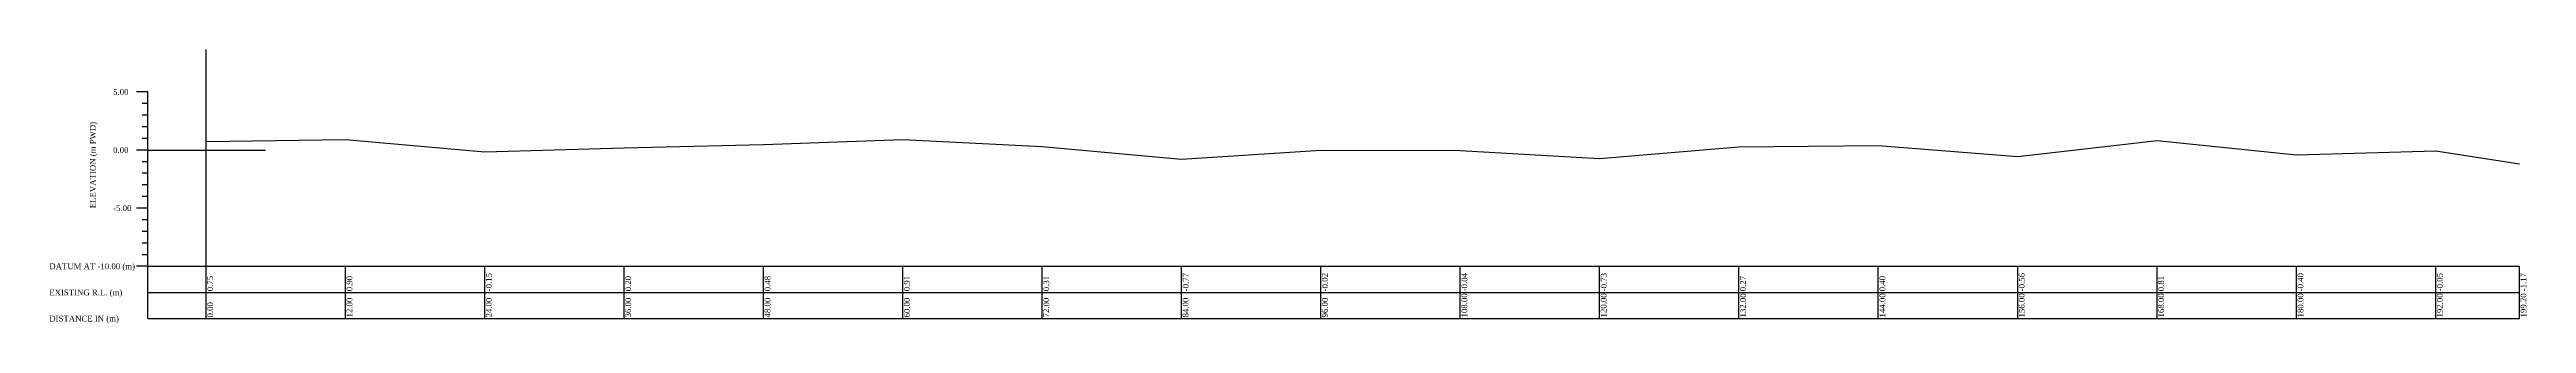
# Model space of a CAD drawing. Header units: metres. Extents: x -148477 to 168932, y -55673 to -2736.
# Drawn here: x -62281.6 to -62068.3, y -21142.4 to -21118.9 of the extents above; entities that cross this region are included whole.
import ezdxf

# ---------------------------------------------------------------- set-up
doc = ezdxf.new("R2010")
doc.units = ezdxf.units.M
doc.styles.add('liza', font='times.ttf', dxfattribs={"height": 2})

msp = doc.modelspace()

# ---------------------------------------------------------------- linework, layer by layer
at = {"color": 6, "linetype": 'Continuous', "lineweight": -3, "ltscale": 0.5}
for p, q in [((-62268.1401, -21137.4984), (-62268.1401, -21118.8551)), ((-62273.1401, -21122.4984), (-62274.1401, -21122.4984)), ((-62273.1401, -21123.4984), (-62273.6401, -21123.4984)), ((-62273.1401, -21141.9984), (-62273.1401, -21122.4984)), ((-62273.1401, -21124.4984), (-62273.6401, -21124.4984)), ((-62273.1401, -21125.4984), (-62273.6401, -21125.4984)), ((-62273.1401, -21127.4984), (-62274.1401, -21127.4984)), ((-62273.1401, -21126.4984), (-62273.6401, -21126.4984)), ((-62273.1401, -21127.4984), (-62263.0184, -21127.4984)), ((-62273.1401, -21128.4984), (-62273.6401, -21128.4984)), ((-62273.1401, -21129.4984), (-62273.6401, -21129.4984)), ((-62273.1401, -21130.4984), (-62273.6401, -21130.4984)), ((-62273.1401, -21132.4984), (-62274.1401, -21132.4984)), ((-62273.1401, -21131.4984), (-62273.6401, -21131.4984)), ((-62273.1401, -21133.4984), (-62273.6401, -21133.4984)), ((-62273.1401, -21134.4984), (-62273.6401, -21134.4984)), ((-62273.1401, -21135.4984), (-62273.6401, -21135.4984)), ((-62273.1401, -21136.4984), (-62273.6401, -21136.4984)), ((-62273.1401, -21137.4984), (-62274.1401, -21137.4984)), ((-62273.1401, -21137.4984), (-62068.9401, -21137.4984)), ((-62268.1401, -21141.9984), (-62268.1401, -21137.4984)), ((-62256.1401, -21141.9984), (-62256.1401, -21137.4984)), ((-62244.1401, -21141.9984), (-62244.1401, -21137.4984)), ((-62232.1401, -21141.9984), (-62232.1401, -21137.4984)), ((-62220.1401, -21141.9984), (-62220.1401, -21137.4984)), ((-62208.1401, -21141.9984), (-62208.1401, -21137.4984)), ((-62196.1401, -21141.9984), (-62196.1401, -21137.4984)), ((-62184.1401, -21141.9984), (-62184.1401, -21137.4984)), ((-62172.1401, -21141.9984), (-62172.1401, -21137.4984)), ((-62160.1401, -21141.9984), (-62160.1401, -21137.4984)), ((-62148.1401, -21141.9984), (-62148.1401, -21137.4984)), ((-62136.1401, -21141.9984), (-62136.1401, -21137.4984)), ((-62124.1401, -21141.9984), (-62124.1401, -21137.4984)), ((-62112.1401, -21141.9984), (-62112.1401, -21137.4984)), ((-62100.1401, -21141.9984), (-62100.1401, -21137.4984)), ((-62088.1401, -21141.9984), (-62088.1401, -21137.4984)), ((-62076.1401, -21141.9984), (-62076.1401, -21137.4984)), ((-62068.9401, -21141.9984), (-62068.9401, -21137.4984)), ((-62273.1401, -21139.7484), (-62068.9401, -21139.7484)), ((-62273.1401, -21141.9984), (-62068.9401, -21141.9984))]:
    msp.add_line(p, q, dxfattribs=at)
at = {"color": 2, "linetype": 'Continuous', "lineweight": -3, "ltscale": 0.5}
msp.add_lwpolyline([(-62268.1401, -21126.7484), (-62256.1401, -21126.5984), (-62244.1401, -21127.6484), (-62232.1401, -21127.2984), (-62220.1401, -21127.0154), (-62208.1401, -21126.5884), (-62196.1401, -21127.1854), (-62184.1401, -21128.2684), (-62172.1401, -21127.5154), (-62160.1401, -21127.5354), (-62148.1401, -21128.2284), (-62136.1401, -21127.2284), (-62124.1401, -21127.0974), (-62112.1401, -21128.0574), (-62100.1401, -21126.6874), (-62088.1401, -21127.8974), (-62076.1401, -21127.5534), (-62068.9401, -21128.6714)], dxfattribs=at)

# ---------------------------------------------------------------- texts
at = {"color": 6, "linetype": 'Continuous', "lineweight": -3, "ltscale": 0.5, "char_height": 0.5, "attachment_point": 1, "style": 'liza'}
for s, insert, width in [('5.00', (-62276.1401, -21122.2484), 2), ('0.00', (-62276.1401, -21127.2484), 2), ('-5.00', (-62276.1401, -21132.2484), 2), ('DATUM AT -10.00 (m)', (-62281.6401, -21137.2484), 7.5), ('EXISTING R.L. (m)', (-62281.6401, -21139.4984), 7.5), ('DISTANCE IN (m)', (-62281.6401, -21141.7484), 7.5)]:
    msp.add_mtext(s, dxfattribs=dict(at, insert=insert, width=width))
at = {"color": 6, "linetype": 'Continuous', "lineweight": -3, "ltscale": 0.5, "char_height": 0.5, "attachment_point": 1, "rotation": 90, "style": 'liza'}
for s, insert, width in [('ELEVATION (m PWD)', (-62278.1401, -21132.4984), 10), ('0.75', (-62268.0401, -21139.6484), 2.15), ('0.90', (-62256.0401, -21139.6484), 2.15), ('-0.15', (-62244.0401, -21139.6484), 2.15), ('0.20', (-62232.0401, -21139.6484), 2.15), ('0.48', (-62220.0401, -21139.6484), 2.15), ('0.91', (-62208.0401, -21139.6484), 2.15), ('0.31', (-62196.0401, -21139.6484), 2.15), ('-0.77', (-62184.0401, -21139.6484), 2.15), ('-0.02', (-62172.0401, -21139.6484), 2.15), ('-0.04', (-62160.0401, -21139.6484), 2.15), ('-0.73', (-62148.0401, -21139.6484), 2.15), ('0.27', (-62136.0401, -21139.6484), 2.15), ('0.40', (-62124.0401, -21139.6484), 2.15), ('-0.56', (-62112.0401, -21139.6484), 2.15), ('0.81', (-62100.0401, -21139.6484), 2.15), ('-0.40', (-62088.0401, -21139.6484), 2.15), ('-0.05', (-62076.0401, -21139.6484), 2.15), ('-1.17', (-62068.8401, -21139.6484), 2.15), ('0.00', (-62268.0401, -21141.8984), 2.15), ('12.00', (-62256.0401, -21141.8984), 2.15), ('24.00', (-62244.0401, -21141.8984), 2.15), ('36.00', (-62232.0401, -21141.8984), 2.15), ('48.00', (-62220.0401, -21141.8984), 2.15), ('60.00', (-62208.0401, -21141.8984), 2.15), ('72.00', (-62196.0401, -21141.8984), 2.15), ('84.00', (-62184.0401, -21141.8984), 2.15), ('96.00', (-62172.0401, -21141.8984), 2.15), ('108.00', (-62160.0401, -21141.8984), 2.15), ('120.00', (-62148.0401, -21141.8984), 2.15), ('132.00', (-62136.0401, -21141.8984), 2.15), ('144.00', (-62124.0401, -21141.8984), 2.15), ('156.00', (-62112.0401, -21141.8984), 2.15), ('168.00', (-62100.0401, -21141.8984), 2.15), ('180.00', (-62088.0401, -21141.8984), 2.15), ('192.00', (-62076.0401, -21141.8984), 2.15), ('199.20', (-62068.8401, -21141.8984), 2.15)]:
    msp.add_mtext(s, dxfattribs=dict(at, insert=insert, width=width))

doc.saveas('drawing.dxf')
